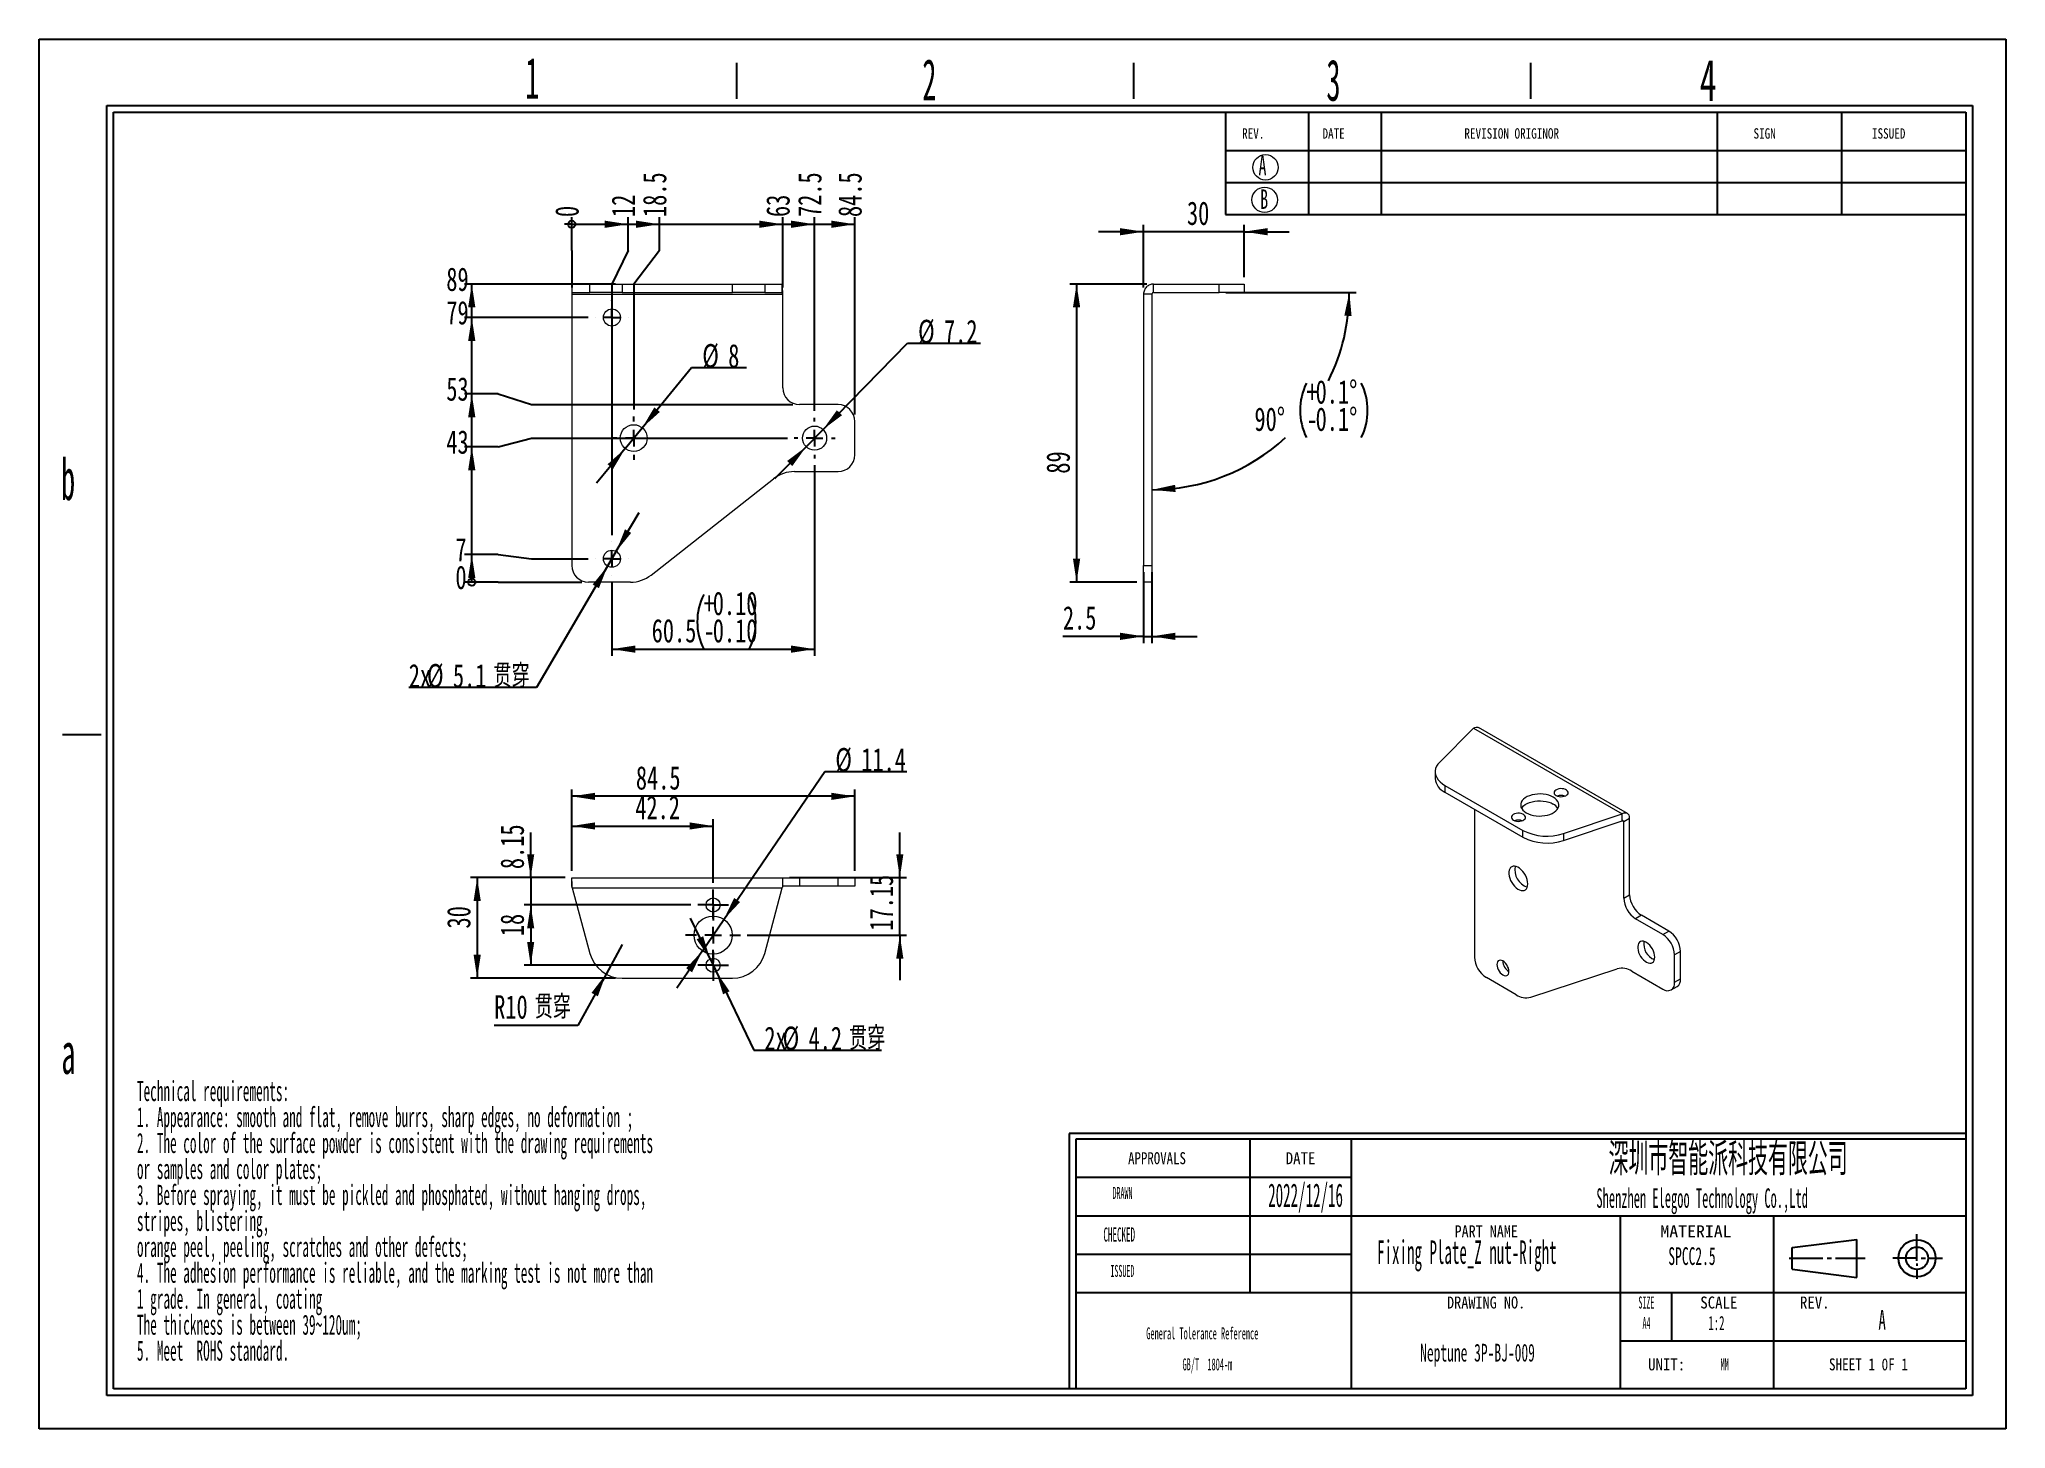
# Model space of a CAD drawing. Header units: millimetres. Extents: x 2 to 295, y 1 to 209.
import ezdxf

# ---------------------------------------------------------------- set-up
doc = ezdxf.new("R2010")
doc.units = ezdxf.units.MM
doc.layers.add('SLD-0', color=179, linetype='Continuous')
doc.styles.add('SLDTEXTSTYLE0', font='TXT', dxfattribs={"width": 0.56})
doc.styles.add('SLDTEXTSTYLE1', font='TXT', dxfattribs={"width": 0.469})
doc.styles.add('SLDTEXTSTYLE10', font='TXT', dxfattribs={"width": 1.089})
doc.styles.add('SLDTEXTSTYLE11', font='TXT', dxfattribs={"width": 0.56, "bigfont": 'bigfont'})
doc.styles.add('SLDTEXTSTYLE12', font='TXT', dxfattribs={"width": 0.805625})
doc.styles.add('SLDTEXTSTYLE13', font='TXT', dxfattribs={"width": 0.7})
doc.styles.add('SLDTEXTSTYLE14', font='TXT', dxfattribs={"width": 0.7, "bigfont": 'bigfont'})
doc.styles.add('SLDTEXTSTYLE2', font='TXT', dxfattribs={"width": 0.484})
doc.styles.add('SLDTEXTSTYLE3', font='TXT', dxfattribs={"width": 0.40535})
doc.styles.add('SLDTEXTSTYLE4', font='TXT', dxfattribs={"width": 0.6})
doc.styles.add('SLDTEXTSTYLE5', font='TXT', dxfattribs={"width": 0.5025})
doc.styles.add('SLDTEXTSTYLE6', font='TXT', dxfattribs={"width": 0.9075})
doc.styles.add('SLDTEXTSTYLE7', font='TXT', dxfattribs={"width": 0.870455})
doc.styles.add('SLDTEXTSTYLE8', font='TXT', dxfattribs={"width": 0.7865})
doc.styles.add('SLDTEXTSTYLE9', font='TXT', dxfattribs={"width": 0.862222})
doc.dimstyles.new('SLDDIMSTYLE0', dxfattribs={"dimtxt": 3.5, "dimasz": 0.358974, "dimexe": 0, "dimexo": 0.0625, "dimgap": 0.875, "dimtad": 0, "dimtih": 1, "dimtoh": 1, "dimdec": 0, "dimlfac": 2, "dimrnd": 1e-09, "dimdsep": 46, "dimtxsty": 'SLDTEXTSTYLE1', "dimblk1": 'ORIGIN', "dimblk2": 'ORIGIN', "dimsah": 1, "dimcen": 0.09, "dimadec": 0, "dimazin": 2, "dimtfac": 1, "dimtdec": 0, "dimtofl": 0, "dimtmove": 0, "dimatfit": 3, "dimldrblk": 'ORIGIN', "dimfxl": 0, "dimfrac": 2, "dimtolj": 1, "dimtzin": 12, "dimarcsym": 0})
doc.dimstyles.new('SLDDIMSTYLE1', dxfattribs={"dimtxt": 3.5, "dimasz": 3.5, "dimexe": 0, "dimexo": 0.0625, "dimgap": 0.875, "dimtad": 0, "dimtih": 1, "dimtoh": 1, "dimlfac": 2, "dimrnd": 1e-09, "dimzin": 12, "dimdsep": 46, "dimtxsty": 'SLDTEXTSTYLE1', "dimsah": 1, "dimcen": 0.09, "dimadec": 0, "dimazin": 3, "dimtfac": 1, "dimtofl": 0, "dimtmove": 0, "dimatfit": 3, "dimfxl": 0, "dimfrac": 2, "dimtolj": 1, "dimtzin": 12, "dimarcsym": 0})
doc.dimstyles.new('SLDDIMSTYLE2', dxfattribs={"dimtxt": 3.5, "dimasz": 3.5, "dimexe": 0, "dimexo": 0.0625, "dimgap": 0.875, "dimtad": 2, "dimlfac": 2, "dimrnd": 1e-09, "dimzin": 12, "dimdsep": 46, "dimtxsty": 'SLDTEXTSTYLE1', "dimsah": 1, "dimcen": 0.09, "dimadec": 0, "dimazin": 3, "dimtol": 1, "dimtp": 0.1, "dimtm": 0.1, "dimtfac": 1, "dimtmove": 0, "dimatfit": 0, "dimfxl": 0, "dimfrac": 2, "dimtolj": 1, "dimtzin": 0, "dimarcsym": 0})
doc.dimstyles.new('SLDDIMSTYLE3', dxfattribs={"dimtxt": 3.5, "dimasz": 3.5, "dimexe": 0, "dimexo": 0.0625, "dimgap": 0.875, "dimtad": 0, "dimtih": 1, "dimtoh": 1, "dimlfac": 2, "dimrnd": 1e-09, "dimzin": 12, "dimdsep": 46, "dimtxsty": 'SLDTEXTSTYLE1', "dimsah": 1, "dimcen": 0, "dimadec": 0, "dimazin": 3, "dimtfac": 1, "dimtmove": 0, "dimatfit": 3, "dimfxl": 0, "dimfrac": 2, "dimtolj": 1, "dimtzin": 12, "dimarcsym": 0})
doc.dimstyles.new('SLDDIMSTYLE4', dxfattribs={"dimtxt": 3.5, "dimasz": 3.5, "dimexe": 0, "dimexo": 0.0625, "dimgap": 0.875, "dimtad": 2, "dimlfac": 2, "dimrnd": 1e-09, "dimzin": 12, "dimdsep": 46, "dimtxsty": 'SLDTEXTSTYLE1', "dimsah": 1, "dimcen": 0.09, "dimadec": 0, "dimazin": 3, "dimtfac": 1, "dimtofl": 0, "dimtmove": 0, "dimatfit": 3, "dimfxl": 0, "dimfrac": 2, "dimtolj": 1, "dimtzin": 12, "dimarcsym": 0})
doc.dimstyles.new('SLDDIMSTYLE5', dxfattribs={"dimtxt": 3.5, "dimasz": 3.5, "dimexe": 0, "dimexo": 0.0625, "dimgap": 0.875, "dimtad": 2, "dimlfac": 2, "dimrnd": 1e-09, "dimzin": 12, "dimdsep": 46, "dimtxsty": 'SLDTEXTSTYLE1', "dimsah": 1, "dimcen": 0.09, "dimadec": 0, "dimazin": 3, "dimtfac": 1, "dimtmove": 0, "dimatfit": 0, "dimfxl": 0, "dimfrac": 2, "dimtolj": 1, "dimtzin": 12, "dimarcsym": 0})
doc.dimstyles.new('SLDDIMSTYLE6', dxfattribs={"dimtxt": 3.5, "dimasz": 3.5, "dimexe": 0, "dimexo": 0.0625, "dimgap": 0.875, "dimtad": 0, "dimtih": 1, "dimtoh": 1, "dimlfac": 2, "dimrnd": 1e-09, "dimzin": 12, "dimdsep": 46, "dimtxsty": 'SLDTEXTSTYLE1', "dimsah": 1, "dimcen": 0, "dimadec": 0, "dimazin": 3, "dimtfac": 1, "dimtofl": 0, "dimtmove": 0, "dimatfit": 3, "dimfxl": 0, "dimfrac": 2, "dimtolj": 1, "dimtzin": 12, "dimarcsym": 0})
doc.dimstyles.new('SLDDIMSTYLE7', dxfattribs={"dimtxt": 3.5, "dimasz": 3.5, "dimexe": 0, "dimexo": 0.0625, "dimgap": 0.875, "dimtad": 0, "dimtih": 1, "dimtoh": 1, "dimdec": 4, "dimlfac": 2, "dimzin": 12, "dimdsep": 46, "dimtxsty": 'SLDTEXTSTYLE1', "dimsah": 1, "dimcen": 0.09, "dimadec": 1, "dimazin": 3, "dimtol": 1, "dimtp": 0.1, "dimtm": 0.1, "dimtfac": 1, "dimtdec": 1, "dimtofl": 0, "dimtmove": 0, "dimatfit": 3, "dimfxl": 0, "dimfrac": 2, "dimtolj": 1, "dimarcsym": 0})

msp = doc.modelspace()

# ---------------------------------------------------------------- texts
at = {"layer": 'SLD-0'}
for s, insert, char_height, attachment_point, style in [('1', (74.110982, 205.971184), 6.172023, 1, 'SLDTEXTSTYLE5'), ('2', (133.388063, 205.727562), 6.172023, 1, 'SLDTEXTSTYLE5'), ('3', (193.70665, 205.665503), 6.172023, 1, 'SLDTEXTSTYLE5'), ('4', (249.440535, 205.65931), 6.172023, 1, 'SLDTEXTSTYLE4'), ('A', (183.577843, 191.286193), 2.903437, 1, 'SLDTEXTSTYLE4'), ('B', (183.831894, 186.271193), 2.903437, 1, 'SLDTEXTSTYLE4'), ('b', (4.834643, 146.091775), 6.172023, 1, 'SLDTEXTSTYLE5'), ('a', (4.879794, 60.423441), 6.172023, 1, 'SLDTEXTSTYLE5'), ('\\M+1905B圳\\M+18E73\\M+19271\\M+1945C\\M+19468\\M+189C8\\M+18B5A\\M+1974C\\M+18CC0\\M+18CF6\\M+18E69', (253.675641, 43.942946), 4.82808041, 2, 'SLDTEXTSTYLE11'), ('2022/12/16', (185.017827, 37.89544), 3.5, 1, 'SLDTEXTSTYLE1'), ('Fixing Plate_Z nut-Right', (201.27822, 29.396801), 3.5, 1, 'SLDTEXTSTYLE1'), ('SPCC2.5', (248.27868, 28.374464), 2.6458333, 2, 'SLDTEXTSTYLE0'), ('A', (276.113906, 18.995353), 2.910417, 1, 'SLDTEXTSTYLE0'), ('Neptune 3P-BJ-009', (216.268427, 13.964295), 2.64583333, 2, 'SLDTEXTSTYLE0')]:
    msp.add_mtext(s, dxfattribs=dict(at, insert=insert, char_height=char_height, attachment_point=attachment_point, style=style))
at = {"layer": 'SLD-0', "color": 179}
for s, insert, char_height, attachment_point, style in [('REV.', (181.128828, 195.400065), 1.5536332, 1, 'SLDTEXTSTYLE8'), ('DATE', (193.126471, 195.400065), 1.5536332, 1, 'SLDTEXTSTYLE8'), ('REVISION ORIGINOR', (214.308158, 195.400065), 1.55363318, 1, 'SLDTEXTSTYLE8'), ('SIGN', (257.466378, 195.400065), 1.5536332, 1, 'SLDTEXTSTYLE8'), ('ISSUED', (275.148131, 195.400065), 1.5536332, 1, 'SLDTEXTSTYLE8'), ('APPROVALS', (168.426559, 42.562703), 1.7926537, 2, 'SLDTEXTSTYLE8'), ('DATE', (189.849589, 42.562703), 1.7926537, 2, 'SLDTEXTSTYLE6'), ('DRAWN', (163.273539, 37.376688), 1.7926537, 2, 'SLDTEXTSTYLE3'), ('Shenzhen Elegoo Technology Co.,Ltd', (249.798303, 37.164683), 2.91041667, 2, 'SLDTEXTSTYLE1'), ('CHECKED', (162.792481, 31.335041), 2.1166667, 2, 'SLDTEXTSTYLE1'), ('PART NAME', (217.570831, 31.645427), 1.7926537, 2, 'SLDTEXTSTYLE9'), ('MATERIAL', (248.880158, 31.645427), 1.7926537, 2, 'SLDTEXTSTYLE10'), ('ISSUED', (163.262055, 25.737423), 1.7926537, 2, 'SLDTEXTSTYLE3'), ('DRAWING NO.', (217.55527, 21.021557), 1.79265367, 2, 'SLDTEXTSTYLE7'), ('SIZE', (241.478886, 21.021557), 1.7926537, 2, 'SLDTEXTSTYLE3'), ('SCALE', (252.288938, 21.021557), 1.7926537, 2, 'SLDTEXTSTYLE6'), ('REV.', (266.610152, 21.021557), 1.7926537, 2, 'SLDTEXTSTYLE6'), ('A4', (241.48981, 17.953131), 1.7926537, 2, 'SLDTEXTSTYLE3'), ('1:2', (251.93001, 18.120616), 2.1166667, 2, 'SLDTEXTSTYLE0'), ('UNIT:', (244.498695, 11.7907), 1.7926537, 2, 'SLDTEXTSTYLE6'), ('MM', (253.160862, 11.7907), 1.7926537, 2, 'SLDTEXTSTYLE2'), ('SHEET 1 0F 1', (274.619967, 11.7907), 1.79265367, 2, 'SLDTEXTSTYLE12')]:
    msp.add_mtext(s, dxfattribs=dict(at, insert=insert, char_height=char_height, attachment_point=attachment_point, style=style))

# ---------------------------------------------------------------- blocks, each defined once
blk = doc.blocks.new('SW_NOTE_0')
at = {"layer": 'SLD-0', "color": 0, "char_height": 3, "attachment_point": 1, "style": 'SLDTEXTSTYLE2'}
for s, insert in [('Technical requirements:', (0, 3.87)), ('1. Appearance: smooth and flat, remove burrs, sharp edges, no deformation ;', (0, -0.01)), ('2. The color of the surface powder is consistent with the drawing requirements', (0, -3.88)), ('or samples and color plates;', (0, -7.76)), ('3. Before spraying, it must be pickled and phosphated, without hanging drops,', (0, -11.63)), ('stripes, blistering,', (0, -15.51)), ('orange peel, peeling, scratches and other defects;', (0, -19.38)), ('4. The adhesion performance is reliable, and the marking test is not more than', (0, -23.26)), ('1 grade. In general, coating', (0, -27.13)), ('The thickness is between 39~120um;', (0, -31.01)), ('5. Meet  ROHS standard.', (0, -34.88))]:
    blk.add_mtext(s, dxfattribs=dict(at, insert=insert))
blk = doc.blocks.new('SW_NOTE_1')
at = {"layer": 'SLD-0', "color": 0, "char_height": 1.7927, "attachment_point": 2, "style": 'SLDTEXTSTYLE2'}
for s, insert in [('General Tolerance Reference', (12.75, 2.31)), ('GB/T  1804-m', (13.51, -2.32))]:
    blk.add_mtext(s, dxfattribs=dict(at, insert=insert))
blk = doc.blocks.new('_ORIGIN')
at = {"color": 0, "linetype": 'ByBlock', "lineweight": -2}
blk.add_line((0, 0), (-1, 0), dxfattribs=at)
blk.add_circle((0, 0), 0.5, dxfattribs=at)
blk = doc.blocks.new('_D')
at = {"layer": 'SLD-0'}
for p, q in [((81.06, 177.15), (81.06, 182.15)), ((81.06, 177.15), (81.06, 172.15)), ((81.06, 172.15), (81.06, 171.65))]:
    blk.add_line(p, q, dxfattribs=at)
at = {"layer": 'SLD-0', "xscale": 1.076923076923077, "yscale": 1.076923076923077}
blk.add_blockref('_ORIGIN', (81.06, 181.07), dxfattribs=at)
at = {"layer": 'SLD-0', "insert": (78.59, 182.15), "char_height": 3.5, "attachment_point": 1, "rotation": 90, "style": 'SLDTEXTSTYLE13'}
blk.add_mtext('0', dxfattribs=at)
blk = doc.blocks.new('_D_1')
at = {"layer": 'SLD-0'}
for p, q in [((89.49, 177.15), (89.49, 182.15)), ((81.06, 181.07), (89.49, 181.07)), ((89.49, 177.15), (87.06, 172.15)), ((87.06, 172.15), (87.06, 134.67))]:
    blk.add_line(p, q, dxfattribs=at)
blk.add_solid([(89.49, 181.07), (85.99, 181.61), (85.99, 180.53)], dxfattribs=at)
at = {"layer": 'SLD-0', "insert": (87.01, 182.15), "char_height": 3.5, "attachment_point": 1, "rotation": 90, "style": 'SLDTEXTSTYLE13'}
blk.add_mtext('12', dxfattribs=at)
blk = doc.blocks.new('_D_2')
at = {"layer": 'SLD-0'}
for p, q in [((94.16, 177.15), (94.16, 182.15)), ((89.49, 181.07), (94.16, 181.07)), ((94.16, 177.15), (90.31, 172.15)), ((90.31, 172.15), (90.31, 153.4))]:
    blk.add_line(p, q, dxfattribs=at)
blk.add_solid([(94.16, 181.07), (90.66, 181.61), (90.66, 180.53)], dxfattribs=at)
at = {"layer": 'SLD-0', "insert": (91.68, 182.15), "char_height": 3.5, "attachment_point": 1, "rotation": 90, "style": 'SLDTEXTSTYLE13'}
blk.add_mtext('18.5', dxfattribs=at)
blk = doc.blocks.new('_D_3')
at = {"layer": 'SLD-0'}
for p, q in [((112.56, 171.65), (112.56, 182.15)), ((94.16, 181.07), (112.56, 181.07))]:
    blk.add_line(p, q, dxfattribs=at)
blk.add_solid([(112.56, 181.07), (109.06, 181.61), (109.06, 180.53)], dxfattribs=at)
at = {"layer": 'SLD-0', "insert": (110.09, 182.15), "char_height": 3.5, "attachment_point": 1, "rotation": 90, "style": 'SLDTEXTSTYLE13'}
blk.add_mtext('63', dxfattribs=at)
blk = doc.blocks.new('_D_4')
at = {"layer": 'SLD-0'}
for p, q in [((117.31, 153.2), (117.31, 182.15)), ((112.56, 181.07), (117.31, 181.07))]:
    blk.add_line(p, q, dxfattribs=at)
blk.add_solid([(117.31, 181.07), (113.81, 181.61), (113.81, 180.53)], dxfattribs=at)
at = {"layer": 'SLD-0', "insert": (114.84, 182.15), "char_height": 3.5, "attachment_point": 1, "rotation": 90, "style": 'SLDTEXTSTYLE13'}
blk.add_mtext('72.5', dxfattribs=at)
blk = doc.blocks.new('_D_5')
at = {"layer": 'SLD-0'}
for p, q in [((123.31, 152.65), (123.31, 182.15)), ((117.31, 181.07), (123.31, 181.07))]:
    blk.add_line(p, q, dxfattribs=at)
blk.add_solid([(123.31, 181.07), (119.81, 181.61), (119.81, 180.53)], dxfattribs=at)
at = {"layer": 'SLD-0', "insert": (120.84, 182.15), "char_height": 3.5, "attachment_point": 1, "rotation": 90, "style": 'SLDTEXTSTYLE13'}
blk.add_mtext('84.5', dxfattribs=at)
blk = doc.blocks.new('_D_6')
at = {"layer": 'SLD-0'}
for p, q in [((70.06, 127.65), (65.06, 127.65)), ((70.06, 127.65), (75.06, 127.65)), ((75.06, 127.65), (82.56, 127.65))]:
    blk.add_line(p, q, dxfattribs=at)
at = {"layer": 'SLD-0', "xscale": 1.076923076923077, "yscale": 1.076923076923077}
blk.add_blockref('_ORIGIN', (66.14, 127.65), dxfattribs=at)
at = {"layer": 'SLD-0', "insert": (63.7, 130.12), "char_height": 3.5, "attachment_point": 1, "style": 'SLDTEXTSTYLE13'}
blk.add_mtext('0', dxfattribs=at)
blk = doc.blocks.new('_D_7')
at = {"layer": 'SLD-0'}
for p, q in [((70.06, 131.76), (65.06, 131.76)), ((66.14, 127.65), (66.14, 131.76)), ((70.06, 131.76), (75.06, 131.15)), ((75.06, 131.15), (83.54, 131.15))]:
    blk.add_line(p, q, dxfattribs=at)
blk.add_solid([(66.14, 131.76), (65.6, 128.26), (66.68, 128.26)], dxfattribs=at)
at = {"layer": 'SLD-0', "insert": (63.7, 134.24), "char_height": 3.5, "attachment_point": 1, "style": 'SLDTEXTSTYLE13'}
blk.add_mtext('7', dxfattribs=at)
blk = doc.blocks.new('_D_8')
at = {"layer": 'SLD-0'}
for p, q in [((70.06, 147.85), (65.06, 147.85)), ((66.14, 131.76), (66.14, 147.85)), ((70.06, 147.85), (75.06, 149.15)), ((75.06, 149.15), (113.26, 149.15))]:
    blk.add_line(p, q, dxfattribs=at)
blk.add_solid([(66.14, 147.85), (65.6, 144.35), (66.68, 144.35)], dxfattribs=at)
at = {"layer": 'SLD-0', "insert": (62.34, 150.32), "char_height": 3.5, "attachment_point": 1, "style": 'SLDTEXTSTYLE13'}
blk.add_mtext('43', dxfattribs=at)
blk = doc.blocks.new('_D_9')
at = {"layer": 'SLD-0'}
for p, q in [((70.06, 155.76), (65.06, 155.76)), ((66.14, 147.85), (66.14, 155.76)), ((70.06, 155.76), (75.06, 154.15)), ((75.06, 154.15), (114.06, 154.15))]:
    blk.add_line(p, q, dxfattribs=at)
blk.add_solid([(66.14, 155.76), (65.6, 152.26), (66.68, 152.26)], dxfattribs=at)
at = {"layer": 'SLD-0', "insert": (62.34, 158.24), "char_height": 3.5, "attachment_point": 1, "style": 'SLDTEXTSTYLE13'}
blk.add_mtext('53', dxfattribs=at)
blk = doc.blocks.new('_D_10')
at = {"layer": 'SLD-0'}
for p, q in [((83.54, 167.15), (65.06, 167.15)), ((66.14, 155.76), (66.14, 167.15))]:
    blk.add_line(p, q, dxfattribs=at)
blk.add_solid([(66.14, 167.15), (65.6, 163.65), (66.68, 163.65)], dxfattribs=at)
at = {"layer": 'SLD-0', "insert": (62.34, 169.62), "char_height": 3.5, "attachment_point": 1, "style": 'SLDTEXTSTYLE13'}
blk.add_mtext('79', dxfattribs=at)
blk = doc.blocks.new('_D_11')
at = {"layer": 'SLD-0'}
for p, q in [((87.59, 172.15), (65.06, 172.15)), ((66.14, 167.15), (66.14, 172.15))]:
    blk.add_line(p, q, dxfattribs=at)
blk.add_solid([(66.14, 172.15), (65.6, 168.65), (66.68, 168.65)], dxfattribs=at)
at = {"layer": 'SLD-0', "insert": (62.34, 174.62), "char_height": 3.5, "attachment_point": 1, "style": 'SLDTEXTSTYLE13'}
blk.add_mtext('89', dxfattribs=at)
blk = doc.blocks.new('_D_12')
at = {"layer": 'SLD-0'}
for p, q in [((117.31, 145.1), (117.31, 116.65)), ((87.06, 127.62), (87.06, 116.65)), ((87.06, 117.65), (117.31, 117.65))]:
    blk.add_line(p, q, dxfattribs=at)
for centre, start, end in [((108.91, 121.72), 153.4349, 206.5651), ((99.42, 121.72), 333.4349, 26.5651)]:
    blk.add_arc(centre, 9.11, start, end, dxfattribs=at)
for points in [[(87.06, 117.65), (90.56, 117.11), (90.56, 118.19)], [(117.31, 117.65), (113.81, 118.19), (113.81, 117.11)]]:
    blk.add_solid(points, dxfattribs=at)
at = {"layer": 'SLD-0', "char_height": 3.5, "attachment_point": 1, "style": 'SLDTEXTSTYLE13'}
for s, insert in [('+', (100.76, 126.23)), ('0.10', (102.12, 126.23)), ('60.5', (93, 122.16)), ('0.10', (102.12, 122.16)), ('-', (100.76, 122.16))]:
    blk.add_mtext(s, dxfattribs=dict(at, insert=insert))
blk = doc.blocks.new('_D_13')
at = {"layer": 'SLD-0'}
for p, q in [((87.71, 132.25), (91.11, 138.06)), ((87.71, 132.25), (86.42, 130.05)), ((86.42, 130.05), (75.81, 111.92)), ((75.81, 111.92), (56.74, 111.92))]:
    blk.add_line(p, q, dxfattribs=at)
for points in [[(87.71, 132.25), (89.94, 135), (89.01, 135.54)], [(86.42, 130.05), (84.19, 127.3), (85.12, 126.75)]]:
    blk.add_solid(points, dxfattribs=at)
at = {"layer": 'SLD-0', "char_height": 3.5, "attachment_point": 1}
for s, insert, style in [('2x', (56.74, 115.43), 'SLDTEXTSTYLE13'), ('%%c', (59.46, 115.43), 'SLDTEXTSTYLE13'), ('5.1', (63.33, 115.43), 'SLDTEXTSTYLE13'), ('贯\\M+190FA', (69.38, 115.43), 'SLDTEXTSTYLE14')]:
    blk.add_mtext(s, dxfattribs=dict(at, insert=insert, style=style))
blk = doc.blocks.new('_D_14')
at = {"layer": 'SLD-0'}
for p, q in [((91.58, 150.69), (98.96, 159.68)), ((98.96, 159.68), (107.14, 159.68)), ((89.05, 147.6), (91.58, 150.69)), ((89.05, 147.6), (84.77, 142.4))]:
    blk.add_line(p, q, dxfattribs=at)
for points in [[(91.58, 150.69), (94.22, 153.06), (93.39, 153.74)], [(89.05, 147.6), (86.41, 145.24), (87.24, 144.55)]]:
    blk.add_solid(points, dxfattribs=at)
at = {"layer": 'SLD-0', "char_height": 3.5, "attachment_point": 1, "style": 'SLDTEXTSTYLE13'}
for s, insert in [('%%c', (100.55, 163.19)), ('8', (104.42, 163.19))]:
    blk.add_mtext(s, dxfattribs=dict(at, insert=insert))
blk = doc.blocks.new('_D_15')
at = {"layer": 'SLD-0'}
for p, q in [((118.57, 150.43), (131.18, 163.3)), ((131.18, 163.3), (142.08, 163.3)), ((116.06, 147.86), (118.57, 150.43)), ((116.06, 147.86), (111.35, 143.05))]:
    blk.add_line(p, q, dxfattribs=at)
for points in [[(118.57, 150.43), (121.41, 152.56), (120.64, 153.31)], [(116.06, 147.86), (113.22, 145.74), (113.99, 144.98)]]:
    blk.add_solid(points, dxfattribs=at)
at = {"layer": 'SLD-0', "char_height": 3.5, "attachment_point": 1, "style": 'SLDTEXTSTYLE13'}
for s, insert in [('%%c', (132.76, 166.81)), ('7.2', (136.63, 166.81))]:
    blk.add_mtext(s, dxfattribs=dict(at, insert=insert))
blk = doc.blocks.new('SW_CENTERMARKSYMBOL_0')
at = {"layer": 'SLD-0', "color": 0}
for p, q in [((-2.5, 0), (-2.525, 0)), ((0, 0), (-1.25, 0)), ((0, 2.5), (0, 2.525)), ((0, 0), (0, 1.25)), ((0, 0), (0, -1.25)), ((0, 0), (1.25, 0)), ((2.5, 0), (2.525, 0)), ((0, -2.5), (0, -2.525))]:
    blk.add_line(p, q, dxfattribs=at)
blk = doc.blocks.new('SW_CENTERMARKSYMBOL_1')
at = {"layer": 'SLD-0', "color": 0}
for p, q in [((-2.5, 0), (-2.525, 0)), ((0, 0), (-1.25, 0)), ((0, 2.5), (0, 2.525)), ((0, 0), (0, 1.25)), ((0, 0), (0, -1.25)), ((0, 0), (1.25, 0)), ((2.5, 0), (2.525, 0)), ((0, -2.5), (0, -2.525))]:
    blk.add_line(p, q, dxfattribs=at)
blk = doc.blocks.new('SW_CENTERMARKSYMBOL_2')
at = {"layer": 'SLD-0', "color": 0}
for p, q in [((0, 2.5), (0, 3.05)), ((-2.5, 0), (-3.05, 0)), ((0, 0), (-1.25, 0)), ((0, 0), (0, 1.25)), ((0, 0), (0, -1.25)), ((0, 0), (1.25, 0)), ((2.5, 0), (3.05, 0)), ((0, -2.5), (0, -3.05))]:
    blk.add_line(p, q, dxfattribs=at)
blk = doc.blocks.new('SW_CENTERMARKSYMBOL_3')
at = {"layer": 'SLD-0', "color": 0}
for p, q in [((0, 2.5), (0, 3.25)), ((-2.5, 0), (-3.25, 0)), ((0, 0), (-1.25, 0)), ((0, 0), (0, 1.25)), ((0, 0), (0, -1.25)), ((0, 0), (1.25, 0)), ((2.5, 0), (3.25, 0)), ((0, -2.5), (0, -3.25))]:
    blk.add_line(p, q, dxfattribs=at)
blk = doc.blocks.new('_D_16')
at = {"layer": 'SLD-0'}
for p, q in [((80.06, 83.54), (65.95, 83.54)), ((66.95, 83.54), (66.95, 68.54)), ((87.59, 68.54), (65.95, 68.54))]:
    blk.add_line(p, q, dxfattribs=at)
for points in [[(66.95, 83.54), (66.41, 80.04), (67.49, 80.04)], [(66.95, 68.54), (67.49, 72.04), (66.41, 72.04)]]:
    blk.add_solid(points, dxfattribs=at)
at = {"layer": 'SLD-0', "insert": (62.44, 75.95), "char_height": 3.5, "attachment_point": 1, "rotation": 90, "style": 'SLDTEXTSTYLE13'}
blk.add_mtext('30', dxfattribs=at)
blk = doc.blocks.new('_D_17')
at = {"layer": 'SLD-0'}
for p, q in [((81.06, 84.54), (81.06, 96.68)), ((123.31, 95.68), (81.06, 95.68)), ((123.31, 84.54), (123.31, 96.68))]:
    blk.add_line(p, q, dxfattribs=at)
for points in [[(81.06, 95.68), (84.56, 95.14), (84.56, 96.21)], [(123.31, 95.68), (119.81, 96.21), (119.81, 95.14)]]:
    blk.add_solid(points, dxfattribs=at)
at = {"layer": 'SLD-0', "insert": (90.64, 100.19), "char_height": 3.5, "attachment_point": 1, "style": 'SLDTEXTSTYLE13'}
blk.add_mtext('84.5', dxfattribs=at)
blk = doc.blocks.new('_D_18')
at = {"layer": 'SLD-0'}
for p, q in [((81.06, 84.54), (81.06, 92.25)), ((81.06, 91.25), (102.16, 91.25)), ((102.16, 82.76), (102.16, 92.25))]:
    blk.add_line(p, q, dxfattribs=at)
for points in [[(81.06, 91.25), (84.56, 90.72), (84.56, 91.79)], [(102.16, 91.25), (98.66, 91.79), (98.66, 90.72)]]:
    blk.add_solid(points, dxfattribs=at)
at = {"layer": 'SLD-0', "insert": (90.55, 95.77), "char_height": 3.5, "attachment_point": 1, "style": 'SLDTEXTSTYLE13'}
blk.add_mtext('42.2', dxfattribs=at)
blk = doc.blocks.new('_D_19')
at = {"layer": 'SLD-0'}
for p, q in [((98.86, 79.46), (73.94, 79.46)), ((74.94, 79.46), (74.94, 70.46)), ((98.86, 70.46), (73.94, 70.46))]:
    blk.add_line(p, q, dxfattribs=at)
for points in [[(74.94, 79.46), (74.4, 75.96), (75.47, 75.96)], [(74.94, 70.46), (75.47, 73.96), (74.4, 73.96)]]:
    blk.add_solid(points, dxfattribs=at)
at = {"layer": 'SLD-0', "insert": (70.42, 74.81), "char_height": 3.5, "attachment_point": 1, "rotation": 90, "style": 'SLDTEXTSTYLE13'}
blk.add_mtext('18', dxfattribs=at)
blk = doc.blocks.new('_D_20')
at = {"layer": 'SLD-0'}
for p, q in [((130.04, 83.54), (130.04, 90.27)), ((113.56, 83.54), (131.04, 83.54)), ((130.04, 74.96), (130.04, 83.54)), ((107.26, 74.96), (131.04, 74.96)), ((130.04, 74.96), (130.04, 68.23))]:
    blk.add_line(p, q, dxfattribs=at)
for points in [[(130.04, 83.54), (130.57, 87.04), (129.5, 87.04)], [(130.04, 74.96), (129.5, 71.46), (130.57, 71.46)]]:
    blk.add_solid(points, dxfattribs=at)
at = {"layer": 'SLD-0', "insert": (125.52, 75.63), "char_height": 3.5, "attachment_point": 1, "rotation": 90, "style": 'SLDTEXTSTYLE13'}
blk.add_mtext('17.15', dxfattribs=at)
blk = doc.blocks.new('_D_21')
at = {"layer": 'SLD-0'}
for p, q in [((74.94, 83.54), (74.94, 90.27)), ((80.06, 83.54), (73.94, 83.54)), ((74.94, 83.54), (74.94, 79.46)), ((98.86, 79.46), (73.94, 79.46)), ((74.94, 79.46), (74.94, 72.73))]:
    blk.add_line(p, q, dxfattribs=at)
for points in [[(74.94, 83.54), (75.47, 87.04), (74.4, 87.04)], [(74.94, 79.46), (74.4, 75.96), (75.47, 75.96)]]:
    blk.add_solid(points, dxfattribs=at)
at = {"layer": 'SLD-0', "insert": (70.42, 84.82), "char_height": 3.5, "attachment_point": 1, "rotation": 90, "style": 'SLDTEXTSTYLE13'}
blk.add_mtext('8.15', dxfattribs=at)
blk = doc.blocks.new('_D_22')
at = {"layer": 'SLD-0'}
for p, q in [((101.71, 71.41), (98.8, 77.48)), ((101.71, 71.41), (102.62, 69.52)), ((102.62, 69.52), (108.23, 57.8)), ((108.23, 57.8), (127.3, 57.8))]:
    blk.add_line(p, q, dxfattribs=at)
for points in [[(101.71, 71.41), (100.68, 74.8), (99.71, 74.33)], [(102.62, 69.52), (103.65, 66.13), (104.62, 66.59)]]:
    blk.add_solid(points, dxfattribs=at)
at = {"layer": 'SLD-0', "char_height": 3.5, "attachment_point": 1}
for s, insert, style in [('贯\\M+190FA', (122.46, 61.31), 'SLDTEXTSTYLE14'), ('2x', (109.82, 61.31), 'SLDTEXTSTYLE13'), ('%%c', (112.54, 61.31), 'SLDTEXTSTYLE13'), ('4.2', (116.41, 61.31), 'SLDTEXTSTYLE13')]:
    blk.add_mtext(s, dxfattribs=dict(at, insert=insert, style=style))
blk = doc.blocks.new('_D_23')
at = {"layer": 'SLD-0'}
for p, q in [((103.77, 77.32), (118.83, 99.38)), ((118.83, 99.38), (131.09, 99.38)), ((100.56, 72.61), (103.77, 77.32)), ((100.56, 72.61), (96.76, 67.05))]:
    blk.add_line(p, q, dxfattribs=at)
for points in [[(103.77, 77.32), (106.19, 79.9), (105.3, 80.51)], [(100.56, 72.61), (98.14, 70.02), (99.03, 69.41)]]:
    blk.add_solid(points, dxfattribs=at)
at = {"layer": 'SLD-0', "char_height": 3.5, "attachment_point": 1, "style": 'SLDTEXTSTYLE13'}
for s, insert in [('%%c', (120.41, 102.89)), ('11.4', (124.28, 102.89))]:
    blk.add_mtext(s, dxfattribs=dict(at, insert=insert))
blk = doc.blocks.new('_D_24')
at = {"layer": 'SLD-0'}
for p, q in [((88.59, 73.54), (86.18, 69.16)), ((86.18, 69.16), (81.97, 61.49)), ((81.97, 61.49), (69.49, 61.49))]:
    blk.add_line(p, q, dxfattribs=at)
blk.add_solid([(86.18, 69.16), (84.02, 66.35), (84.96, 65.83)], dxfattribs=at)
at = {"layer": 'SLD-0', "char_height": 3.5, "attachment_point": 1}
for s, insert, style in [('R10', (69.49, 66), 'SLDTEXTSTYLE13'), ('贯\\M+190FA', (75.54, 66), 'SLDTEXTSTYLE14')]:
    blk.add_mtext(s, dxfattribs=dict(at, insert=insert, style=style))
blk = doc.blocks.new('SW_CENTERMARKSYMBOL_4')
at = {"layer": 'SLD-0', "color": 0}
for p, q in [((0, 2.5), (0, 4.1)), ((-2.5, 0), (-4.1, 0)), ((0, 0), (-1.25, 0)), ((0, 0), (0, 1.25)), ((0, 0), (0, -1.25)), ((0, 0), (1.25, 0)), ((2.5, 0), (4.1, 0)), ((0, -2.5), (0, -4.1))]:
    blk.add_line(p, q, dxfattribs=at)
blk = doc.blocks.new('SW_CENTERMARKSYMBOL_5')
at = {"layer": 'SLD-0', "color": 0}
for p, q in [((-1.25, 0), (-2.3, 0)), ((0, 0), (-1.25, 0)), ((0, 1.25), (0, 2.3)), ((0, 0), (0, 1.25)), ((0, 0), (0, -1.25)), ((0, 0), (1.25, 0)), ((1.25, 0), (2.3, 0)), ((0, -1.25), (0, -2.3))]:
    blk.add_line(p, q, dxfattribs=at)
blk = doc.blocks.new('SW_CENTERMARKSYMBOL_6')
at = {"layer": 'SLD-0', "color": 0}
for p, q in [((-1.25, 0), (-2.3, 0)), ((0, 0), (-1.25, 0)), ((0, 1.25), (0, 2.3)), ((0, 0), (0, 1.25)), ((0, 0), (0, -1.25)), ((0, 0), (1.25, 0)), ((1.25, 0), (2.3, 0)), ((0, -1.25), (0, -2.3))]:
    blk.add_line(p, q, dxfattribs=at)
blk = doc.blocks.new('_D_25')
at = {"layer": 'SLD-0'}
for p, q in [((166.42, 179.96), (159.69, 179.96)), ((166.42, 171.65), (166.42, 180.96)), ((181.42, 179.96), (166.42, 179.96)), ((181.42, 173.15), (181.42, 180.96)), ((181.42, 179.96), (188.15, 179.96))]:
    blk.add_line(p, q, dxfattribs=at)
for points in [[(166.42, 179.96), (162.92, 180.49), (162.92, 179.42)], [(181.42, 179.96), (184.92, 179.42), (184.92, 180.49)]]:
    blk.add_solid(points, dxfattribs=at)
at = {"layer": 'SLD-0', "insert": (172.9, 184.47), "char_height": 3.5, "attachment_point": 1, "style": 'SLDTEXTSTYLE13'}
blk.add_mtext('30', dxfattribs=at)
blk = doc.blocks.new('_D_26')
at = {"layer": 'SLD-0'}
for p, q in [((166.92, 172.15), (155.42, 172.15)), ((156.42, 172.15), (156.42, 127.65)), ((165.42, 127.65), (155.42, 127.65))]:
    blk.add_line(p, q, dxfattribs=at)
for points in [[(156.42, 172.15), (155.88, 168.65), (156.96, 168.65)], [(156.42, 127.65), (156.96, 131.15), (155.88, 131.15)]]:
    blk.add_solid(points, dxfattribs=at)
at = {"layer": 'SLD-0', "insert": (151.91, 143.84), "char_height": 3.5, "attachment_point": 1, "rotation": 90, "style": 'SLDTEXTSTYLE13'}
blk.add_mtext('89', dxfattribs=at)
blk = doc.blocks.new('_D_27')
at = {"layer": 'SLD-0'}
for p, q in [((166.42, 129.15), (166.42, 118.56)), ((167.67, 129.15), (167.67, 118.56)), ((166.42, 119.56), (154.38, 119.56)), ((166.42, 119.56), (167.67, 119.56)), ((167.67, 119.56), (174.4, 119.56))]:
    blk.add_line(p, q, dxfattribs=at)
for points in [[(166.42, 119.56), (162.92, 120.1), (162.92, 119.02)], [(167.67, 119.56), (171.17, 119.02), (171.17, 120.1)]]:
    blk.add_solid(points, dxfattribs=at)
at = {"layer": 'SLD-0', "insert": (154.38, 124.07), "char_height": 3.5, "attachment_point": 1, "style": 'SLDTEXTSTYLE13'}
blk.add_mtext('2.5', dxfattribs=at)
blk = doc.blocks.new('_D_28')
at = {"layer": 'SLD-0'}
blk.add_line((178.72, 170.9), (198.14, 170.9), dxfattribs=at)
for centre, radius, start, end in [((167.67, 170.9), 29.46, 333.3984, 0), ((198.89, 153.29), 9.11, 153.4349, 206.5651), ((190.76, 153.29), 9.11, 333.4349, 26.5651), ((167.67, 170.9), 29.46, 270, 312.621)]:
    blk.add_arc(centre, radius, start, end, dxfattribs=at)
for points in [[(197.14, 170.9), (196.39, 167.44), (197.47, 167.37)], [(167.67, 141.43), (171.2, 141.1), (171.13, 142.18)]]:
    blk.add_solid(points, dxfattribs=at)
at = {"layer": 'SLD-0', "char_height": 3.5, "attachment_point": 1, "style": 'SLDTEXTSTYLE13'}
for s, insert in [('+', (190.74, 157.8)), ('0.1°', (192.1, 157.8)), ('90°', (182.97, 153.73)), ('0.1°', (192.1, 153.73)), ('-', (190.74, 153.73))]:
    blk.add_mtext(s, dxfattribs=dict(at, insert=insert))

# ---------------------------------------------------------------- dimensions: what is measured, and where the dimension line sits
at = {"layer": 'SLD-0'}
for feature_location, offset, dtype, origin, dimstyle, picture, middle in [((90.314664, 152.397494), (3.843041, 29.75), 1, (81.064664, 170.647494), 'SLDDIMSTYLE1', '_D_2', (94.157705, 184.869716)), ((117.314664, 152.197494), (0, 29.95), 1, (81.064664, 170.647494), 'SLDDIMSTYLE1', '_D_4', (117.314664, 184.869716)), ((123.314664, 151.647494), (0, 30.5), 1, (81.064664, 170.647494), 'SLDDIMSTYLE1', '_D_5', (123.314664, 184.869716)), ((87.064664, 133.672494), (2.423484, 48.475), 1, (81.064664, 170.647494), 'SLDDIMSTYLE1', '_D_1', (89.488147, 183.508605)), ((112.564664, 170.647494), (0, 11.5), 1, (81.064664, 170.647494), 'SLDDIMSTYLE1', '_D_3', (112.564664, 183.508605)), ((81.0646639196, 170.6474936324), (0, 11.5), 1, (81.0646639196, 170.6474936324), 'SLDDIMSTYLE0', '_D', (81.0646639196, 182.8280491637)), ((88.5856, 172.147494), (-23.520936, 0), 0, (83.564664, 127.647494), 'SLDDIMSTYLE1', '_D_11', (63.703553, 172.147494)), ((84.539664, 167.147494), (-19.475, 0), 0, (83.564664, 127.647494), 'SLDDIMSTYLE1', '_D_10', (63.703553, 167.147494)), ((115.064664, 154.147494), (-50, 1.614347), 0, (83.564664, 127.647494), 'SLDDIMSTYLE1', '_D_9', (63.703553, 155.761841)), ((114.264664, 149.147494), (-49.2, -1.301293), 0, (83.564664, 127.647494), 'SLDDIMSTYLE1', '_D_8', (63.703553, 147.846201)), ((84.539664, 131.147494), (-19.475, 0.614347), 0, (83.564664, 127.647494), 'SLDDIMSTYLE1', '_D_7', (64.384108, 131.761841)), ((83.5646639196, 127.6474936324), (-18.5, 0), 0, (83.5646639196, 127.6474936324), 'SLDDIMSTYLE0', '_D_6', (64.3841083883, 127.6474936324))]:
    dim = msp.add_ordinate_dim(feature_location=feature_location, offset=offset, dtype=dtype, origin=origin, dimstyle=dimstyle, dxfattribs=at)
    dim.commit()
    dim.dimension.update_dxf_attribs({"geometry": picture, "text_midpoint": middle})
for base, p1, p2, dimstyle, picture, middle in [((166.421748, 179.955232), (181.421748, 172.147494), (166.421748, 170.647494), 'SLDDIMSTYLE5', '_D_25', (174.262268, 179.955232)), ((117.314664, 117.647494), (87.064664, 128.622494), (117.314664, 146.097494), 'SLDDIMSTYLE2', '_D_12', (100.763785, 117.647494)), ((167.671748, 119.562224), (166.421748, 130.147494), (167.671748, 130.147494), 'SLDDIMSTYLE5', '_D_27', (156.421748, 119.562224)), ((81.064664, 95.675792), (123.314664, 83.537015), (81.064664, 83.537015), 'SLDDIMSTYLE4', '_D_17', (93.363114, 95.675792)), ((102.164664, 91.253748), (81.064664, 83.537015), (102.164664, 81.762015), 'SLDDIMSTYLE4', '_D_18', (93.276302, 91.253748))]:
    dim = msp.add_linear_dim(base=base, p1=p1, p2=p2, dimstyle=dimstyle, dxfattribs=at)
    dim.commit()
    dim.dimension.update_dxf_attribs({"geometry": picture, "text_midpoint": middle, "dimtype": 160})
for base, p1, p2, dimstyle, picture, middle in [((156.421748, 127.647494), (167.921748, 172.147494), (166.421748, 127.647494), 'SLDDIMSTYLE4', '_D_26', (156.421748, 145.204817)), ((74.935724, 79.462015), (81.064664, 83.537015), (99.864664, 79.462015), 'SLDDIMSTYLE5', '_D_21', (74.935724, 87.543944)), ((130.035446, 83.537015), (106.264664, 74.962015), (112.564664, 83.537015), 'SLDDIMSTYLE5', '_D_20', (130.035446, 79.029638)), ((66.949164, 68.537015), (81.064664, 83.537015), (88.5856, 68.537015), 'SLDDIMSTYLE4', '_D_16', (66.949164, 77.315387)), ((74.935724, 70.462015), (99.864664, 79.462015), (99.864664, 70.462015), 'SLDDIMSTYLE4', '_D_19', (74.935724, 76.171264))]:
    dim = msp.add_linear_dim(base=base, p1=p1, p2=p2, angle=90, dimstyle=dimstyle, dxfattribs=at)
    dim.commit()
    dim.dimension.update_dxf_attribs({"geometry": picture, "text_midpoint": middle, "dimtype": 160})
dim = msp.add_angular_dim_2l(base=(189.779544, 153.29015), line1=((177.715843, 170.897494), (167.921748, 170.897494)), line2=((167.671748, 170.647494), (167.671748, 130.147494)), dimstyle='SLDDIMSTYLE7', dxfattribs=at)
dim.commit()
dim.dimension.update_dxf_attribs({"geometry": '_D_28', "text_midpoint": (191.421748, 153.460289), "dimtype": 162})
for p1, p2, text, picture, middle in [((118.574265, 150.433342), (116.055063, 147.861645), '<> ', '_D_15', (137.421275, 164.832588)), ((91.583741, 150.693276), (89.045587, 147.601711), '<> ', '_D_14', (103.845873, 161.214941)), ((86.420486, 130.047194), (87.708842, 132.247793), '2x<> 贯穿', '_D_13', (65.478313, 113.451829)), ((103.771062, 77.316158), (100.558266, 72.607873), '<> ', '_D_23', (125.750968, 100.912764)), ((102.618393, 69.51511), (101.710934, 71.408921), '2x<> 贯穿', '_D_22', (118.559041, 59.336226))]:
    dim = msp.add_diameter_dim_2p(p1=p1, p2=p2, text=text, dimstyle='SLDDIMSTYLE3', dxfattribs=at)
    dim.commit()
    dim.dimension.update_dxf_attribs({"geometry": picture, "text_midpoint": middle, "dimtype": 163})
dim = msp.add_radius_dim(center=(88.5856, 73.537015), mpoint=(86.17746, 69.155137), text='<> 贯穿', dimstyle='SLDDIMSTYLE6', dxfattribs=at)
dim.commit()
dim.dimension.update_dxf_attribs({"geometry": '_D_24', "text_midpoint": (74.935724, 63.529269), "dimtype": 164})

# ---------------------------------------------------------------- linework, layer by layer
at = {"color": 7, "linetype": 'Continuous', "lineweight": 15}
for p, q in [((81.064664, 170.647494), (112.564664, 170.647494)), ((81.064664, 170.647494), (81.064664, 130.147494)), ((81.131651, 170.897494), (81.131651, 172.147494)), ((81.131651, 172.147494), (83.755971, 172.147494)), ((81.131651, 170.897494), (83.755971, 170.897494)), ((83.755971, 170.897494), (83.755971, 172.147494)), ((83.755971, 172.147494), (88.5856, 172.147494)), ((88.5856, 170.897494), (83.755971, 170.897494)), ((88.5856, 172.147494), (88.5856, 170.897494)), ((88.5856, 172.147494), (105.043728, 172.147494)), ((88.5856, 170.897494), (105.043728, 170.897494)), ((105.043728, 170.897494), (105.043728, 172.147494)), ((105.043728, 172.147494), (109.873357, 172.147494)), ((109.873357, 170.897494), (105.043728, 170.897494)), ((109.873357, 172.147494), (109.873357, 170.897494)), ((109.873357, 172.147494), (112.497677, 172.147494)), ((109.873357, 170.897494), (112.497677, 170.897494)), ((112.497677, 170.897494), (112.497677, 172.147494)), ((112.564664, 156.647494), (112.564664, 170.647494)), ((167.671748, 170.647494), (166.421748, 170.647494)), ((166.421748, 170.647494), (166.421748, 130.147494)), ((167.671748, 170.647494), (167.671748, 130.147494)), ((167.921748, 170.897494), (167.921748, 172.147494)), ((167.921748, 172.147494), (177.715843, 172.147494)), ((167.921748, 170.897494), (177.715843, 170.897494)), ((177.715843, 170.897494), (177.715843, 172.147494)), ((177.715843, 172.147494), (181.421748, 172.147494)), ((181.421748, 170.897494), (177.715843, 170.897494)), ((181.421748, 172.147494), (181.421748, 170.897494)), ((120.814664, 154.147494), (115.064664, 154.147494)), ((123.314664, 146.647494), (123.314664, 151.647494)), ((114.293979, 144.147494), (120.814664, 144.147494)), ((92.924456, 128.715902), (111.204872, 143.079085)), ((166.421748, 130.147494), (167.671748, 130.147494)), ((166.421748, 127.647494), (166.421748, 130.147494)), ((167.671748, 130.147494), (167.671748, 127.647494)), ((89.835349, 127.647494), (83.564664, 127.647494)), ((167.671748, 127.647494), (166.421748, 127.647494)), ((215.689753, 105.859105), (210.619956, 100.789858)), ((215.689753, 105.859105), (237.868882, 93.055366)), ((238.642502, 93.115957), (216.416011, 105.947038)), ((209.950083, 99.346638), (209.950083, 98.325962)), ((211.414549, 97.305618), (223.052203, 90.587344)), ((211.414549, 97.305618), (211.414549, 96.284942)), ((211.414549, 96.284942), (223.052203, 89.566668)), ((215.819162, 93.742213), (215.819162, 71.693786)), ((229.087737, 90.128635), (237.868882, 93.055366)), ((229.087737, 89.107959), (237.868882, 92.03469)), ((237.868846, 92.034678), (238.093026, 91.905261)), ((237.868882, 92.03469), (237.868882, 93.055366)), ((238.093026, 91.905261), (238.976909, 92.415517)), ((238.093026, 80.47369), (238.093026, 91.905261)), ((238.976909, 80.983945), (238.976909, 92.415517)), ((223.052203, 89.566668), (223.052203, 90.587344)), ((229.087737, 90.128635), (229.087737, 89.107959)), ((81.064664, 82.287015), (81.064664, 83.537015)), ((81.064664, 83.537015), (112.564664, 83.537015)), ((112.564664, 82.287015), (112.564664, 83.537015)), ((112.564664, 83.537015), (115.064664, 83.537015)), ((115.064664, 82.287015), (112.564664, 82.287015)), ((115.064664, 83.537015), (115.064664, 82.287015)), ((120.814664, 83.537015), (115.064664, 83.537015)), ((120.814664, 82.287015), (115.064664, 82.287015)), ((120.814664, 82.287015), (120.814664, 83.537015)), ((120.814664, 83.537015), (123.314664, 83.537015)), ((123.314664, 82.287015), (120.814664, 82.287015)), ((123.314664, 83.537015), (123.314664, 82.287015)), ((81.131651, 82.037015), (83.755971, 72.24292)), ((81.131651, 82.037015), (112.497677, 82.037015)), ((109.873357, 72.24292), (112.497677, 82.037015)), ((238.093026, 80.47369), (238.976909, 80.983945)), ((240.744676, 77.922083), (239.860793, 77.411828)), ((243.926657, 75.064655), (239.860793, 77.411828)), ((244.81054, 75.57491), (240.744676, 77.922083)), ((243.926657, 75.064655), (244.81054, 75.57491)), ((246.578307, 72.513048), (245.694424, 72.002792)), ((245.694424, 67.920088), (245.694424, 72.002792)), ((246.578307, 68.430343), (246.578307, 72.513048)), ((88.5856, 68.537015), (105.043728, 68.537015)), ((222.020973, 66.072205), (217.586929, 68.631924)), ((224.205302, 65.683618), (237.131508, 69.949604)), ((239.315837, 69.561016), (243.926657, 66.899247)), ((245.694424, 67.920088), (246.578307, 68.430343)), ((245.176555, 66.775476), (246.060439, 67.285731))]:
    msp.add_line(p, q, dxfattribs=at)
at = {"color": 7, "linetype": 'Continuous', "lineweight": 15, "flags": 128}
for points in [[(210.619956, 100.789858), (210.353782, 100.482885), (210.152618, 100.159842), (210.019311, 99.825296), (209.955746, 99.483981), (209.962822, 99.140722), (210.04044, 98.800376), (210.1875, 98.467757), (210.401923, 98.147568), (210.680677, 97.84434), (211.019818, 97.56236), (211.414549, 97.305618)], [(223.544304, 93.221919), (223.867171, 93.06152), (224.227843, 92.930692), (224.618263, 92.832357), (225.02971, 92.768713), (225.452993, 92.741181), (225.878657, 92.750375), (226.297193, 92.796091), (226.69925, 92.877308), (227.07585, 92.99221), (227.418577, 93.138232), (227.719778, 93.312111), (227.972722, 93.509964), (228.171761, 93.72737), (228.312447, 93.959473), (228.391638, 94.201088), (228.407565, 94.446819), (228.359873, 94.691175), (228.249626, 94.928698), (228.079287, 95.154083), (227.852662, 95.362295), (227.574813, 95.548682), (227.251946, 95.709081), (226.891274, 95.839909), (226.500854, 95.938243), (226.089406, 96.001887), (225.666123, 96.02942), (225.240459, 96.020225), (224.821924, 95.974509), (224.419866, 95.893293), (224.043267, 95.77839), (223.700539, 95.632368), (223.399339, 95.458489), (223.146394, 95.260637), (222.947356, 95.043231), (222.80667, 94.811127), (222.727478, 94.569512), (222.711551, 94.323782), (222.759244, 94.079425), (222.869491, 93.841902), (223.039829, 93.616517), (223.266455, 93.408306), (223.544304, 93.221919)], [(222.850131, 93.874962), (222.947356, 94.022555), (223.146394, 94.239961), (223.399339, 94.437813), (223.700539, 94.611692), (224.043267, 94.757714), (224.419866, 94.872617), (224.821924, 94.953833), (225.240459, 94.999549), (225.666123, 95.008744), (226.089406, 94.981211), (226.500854, 94.917567), (226.891274, 94.819233), (227.251946, 94.688405), (227.574813, 94.528006)], [(227.999077, 95.793604), (228.207045, 95.700478), (228.448598, 95.640134), (228.708557, 95.616365), (228.970589, 95.630664), (229.218229, 95.682133), (229.435916, 95.767537), (229.609973, 95.88151), (229.729464, 96.016892), (229.786879, 96.165174), (229.778611, 96.317042), (229.705181, 96.46295), (229.571202, 96.593733), (229.385091, 96.701173), (229.158544, 96.778517), (228.905795, 96.820908), (228.642725, 96.82568), (228.385864, 96.792535), (228.151351, 96.723555), (227.953922, 96.623074), (227.805982, 96.497406), (227.716826, 96.354446), (227.692057, 96.203179), (227.73323, 96.053107), (227.83776, 95.913662), (227.999077, 95.793604)], [(221.635116, 92.119768), (221.843084, 92.026641), (222.084637, 91.966298), (222.344596, 91.942529), (222.606628, 91.956828), (222.854268, 92.008296), (223.071955, 92.093701), (223.246012, 92.207674), (223.365503, 92.343055), (223.422918, 92.491338), (223.41465, 92.643205), (223.34122, 92.789114), (223.20724, 92.919897), (223.02113, 93.027336), (222.794583, 93.104681), (222.541834, 93.147071), (222.278764, 93.151844), (222.021903, 93.118699), (221.78739, 93.049719), (221.589961, 92.949238), (221.442021, 92.823569), (221.352865, 92.68061), (221.328096, 92.529342), (221.369269, 92.379271), (221.473799, 92.239825), (221.635116, 92.119768)], [(223.774114, 82.615766), (223.751387, 82.920484), (223.683936, 83.241648), (223.57393, 83.568936), (223.424904, 83.891828), (223.241648, 84.199947), (223.030052, 84.483388), (222.796916, 84.733043), (222.549735, 84.940887), (222.296452, 85.10024), (222.045208, 85.205979), (221.804079, 85.254707), (221.580814, 85.244857), (221.38259, 85.176746), (221.215777, 85.052564), (221.085738, 84.8763), (220.996651, 84.653621), (220.95138, 84.391684), (220.95138, 84.098907), (220.996651, 83.784701), (221.085738, 83.459165), (221.215777, 83.132761), (221.38259, 82.81598), (221.580814, 82.519005), (221.804079, 82.251379), (222.045208, 82.021705), (222.296452, 81.837365), (222.549735, 81.704283), (222.796916, 81.626737), (223.030052, 81.60722), (223.241648, 81.646358), (223.424904, 81.742893), (223.57393, 81.893723), (223.683936, 82.094001), (223.751387, 82.337288), (223.774114, 82.615766)], [(242.724575, 71.675897), (242.701574, 71.967332), (242.633403, 72.27479), (242.522524, 72.587159), (242.372946, 72.893148), (242.190075, 73.1817), (241.98052, 73.442384), (241.751855, 73.66578), (241.512345, 73.843812), (241.270646, 73.970046), (241.035494, 74.039921), (240.815387, 74.05091), (240.618281, 74.002616), (240.451301, 73.896785), (240.32048, 73.737241), (240.230548, 73.529752), (240.184754, 73.281816), (240.184754, 73.002394), (240.230548, 72.701586), (240.32048, 72.390263), (240.451301, 72.079677), (240.618281, 71.781054), (240.815387, 71.505187), (241.035494, 71.262046), (241.270646, 71.06042), (241.512345, 70.907594), (241.751855, 70.809094), (241.98052, 70.768478), (242.190075, 70.787216), (242.372946, 70.864629), (242.522524, 70.99792), (242.633403, 71.182271), (242.701574, 71.411019), (242.724575, 71.675897)], [(220.963364, 69.540643), (220.94076, 69.785356), (220.874082, 70.043896), (220.766672, 70.303299), (220.623917, 70.550558), (220.452976, 70.773273), (220.262419, 70.960277), (220.061803, 71.102192), (219.861187, 71.191903), (219.67063, 71.224911), (219.499689, 71.199561), (219.356934, 71.117124), (219.249524, 70.981733), (219.182846, 70.800178), (219.160242, 70.581563), (219.182846, 70.33685), (219.249524, 70.078309), (219.356934, 69.818906), (219.499689, 69.571648), (219.67063, 69.348933), (219.861187, 69.161929), (220.061803, 69.020013), (220.262419, 68.930302), (220.452976, 68.897294), (220.623917, 68.922645), (220.766672, 69.005082), (220.874082, 69.140473), (220.94076, 69.322027), (220.963364, 69.540643)]]:
    msp.add_lwpolyline(points, dxfattribs=at)
at = {"color": 7, "linetype": 'Continuous', "lineweight": 15}
for centre, radius in [((87.064664, 167.147494), 1.275), ((90.314664, 149.147494), 2), ((117.314664, 149.147494), 1.8), ((87.064664, 131.147494), 1.275), ((102.164664, 79.462015), 1.05), ((102.164664, 74.962015), 2.85), ((102.164664, 70.462015), 1.05)]:
    msp.add_circle(centre, radius, dxfattribs=at)
for centre, radius, start, end in [((115.064664, 156.647494), 2.5, 180, 270), ((120.814664, 151.647494), 2.5, 0, 90), ((114.293979, 139.147494), 5, 90, 128.15722659), ((120.814664, 146.647494), 2.5, 270, 0), ((83.564664, 130.147494), 2.5, 180, 270), ((89.835349, 132.647494), 5, 270, 308.15722659), ((212.373688, 98.51904), 2.431284, 184.55487367, 246.76526728), ((226.756331, 92.962507), 1.76655, 31.09898737, 62.39830886), ((228.741539, 94.134965), 1.675607, 70.2373034, 109.7626966), ((222.377578, 90.461128), 1.675607, 70.2373034, 109.7626966), ((226.619301, 97.585899), 7.855187, 242.99248821, 288.31510709), ((226.612885, 96.48081), 7.777135, 242.75219415, 288.55540115), ((224.520755, 84.679609), 2.675484, 167.88554991, 252.10907356), ((241.914845, 80.638977), 3.825392, 182.47639804, 237.52360211), ((242.798717, 81.149225), 3.82538, 182.4763037, 237.52369644), ((243.580168, 73.639355), 2.500159, 171.15402319, 248.84060027), ((241.872616, 71.837512), 3.82538, 2.4763037, 57.52369644), ((242.756488, 72.347761), 3.825392, 2.47639804, 57.52360211), ((88.5856, 73.537015), 5, 195, 270), ((105.043728, 73.537015), 5, 270, 345), ((219.64097, 71.859066), 3.82538, 182.4763037, 237.52369644), ((221.95853, 71.15606), 1.914736, 181.31550857, 238.67911489), ((237.785113, 67.290082), 2.73866, 56.01806601, 103.80740614), ((244.611326, 67.754642), 1.095661, 231.3258101, 8.68494165), ((245.362254, 68.291077), 1.224002, 304.77892443, 6.53325596), ((223.551696, 68.34314), 2.73866, 236.01806601, 283.80740614)]:
    msp.add_arc(centre, radius, start, end, dxfattribs=at)
for points, knots in [([(81.131651, 172.147494), (81.126069, 172.147494), (81.120487, 172.108453), (81.109322, 171.958173), (81.10374, 171.846994), (81.092575, 171.569314), (81.086993, 171.402922), (81.075828, 171.040115), (81.070246, 170.843843), (81.064664, 170.647494)], [0, 0, 0, 0, 0.25, 0.25, 0.5, 0.5, 0.75, 0.75, 1, 1, 1, 1]), ([(81.131651, 170.897494), (81.120487, 170.897494), (81.109322, 170.87055), (81.086993, 170.77799), (81.075828, 170.712943), (81.064664, 170.647494)], [0, 0, 0, 0, 0.5, 0.5, 1, 1, 1, 1]), ([(112.564664, 170.647494), (112.559082, 170.843843), (112.553499, 171.040115), (112.542335, 171.402922), (112.536753, 171.569314), (112.525588, 171.846994), (112.520006, 171.958173), (112.508841, 172.108453), (112.503259, 172.147494), (112.497677, 172.147494)], [0, 0, 0, 0, 0.25, 0.25, 0.5, 0.5, 0.75, 0.75, 1, 1, 1, 1]), ([(112.564664, 170.647494), (112.553499, 170.712943), (112.542335, 170.77799), (112.520006, 170.87055), (112.508841, 170.897494), (112.497677, 170.897494)], [0, 0, 0, 0, 0.5, 0.5, 1, 1, 1, 1]), ([(167.921748, 172.147494), (167.725399, 172.147494), (167.529126, 172.108453), (167.16632, 171.958173), (166.999928, 171.846994), (166.722248, 171.569314), (166.611069, 171.402922), (166.460789, 171.040115), (166.421748, 170.843843), (166.421748, 170.647494)], [0, 0, 0, 0, 0.25, 0.25, 0.5, 0.5, 0.75, 0.75, 1, 1, 1, 1]), ([(167.921748, 170.897494), (167.856298, 170.897494), (167.791251, 170.87055), (167.698691, 170.77799), (167.671748, 170.712943), (167.671748, 170.647494)], [0, 0, 0, 0, 0.5, 0.5, 1, 1, 1, 1]), ([(215.689753, 105.859105), (215.826255, 105.925743), (216.09923, 106.059005), (216.310418, 105.984343), (216.416001, 105.947016)], [0, 0, 0, 0, 0.50005107338, 1, 1, 1, 1]), ([(238.976909, 92.415517), (238.972962, 92.578123), (238.941409, 92.724729), (238.827251, 92.964188), (238.744688, 93.056949), (238.540444, 93.174893), (238.41884, 93.200032), (238.154402, 93.1792), (238.011669, 93.133238), (237.868882, 93.055366)], [0, 0, 0, 0, 0.25, 0.25, 0.5, 0.5, 0.75, 0.75, 1, 1, 1, 1]), ([(238.093026, 91.905261), (238.085131, 91.963261), (238.058185, 92.009934), (237.976946, 92.056844), (237.923057, 92.05685), (237.868882, 92.03469)], [0, 0, 0, 0, 0.5, 0.5, 1, 1, 1, 1]), ([(81.131651, 82.037015), (81.126069, 82.233365), (81.120487, 82.429637), (81.109322, 82.792444), (81.10374, 82.958836), (81.092575, 83.236516), (81.086993, 83.347695), (81.075828, 83.497974), (81.070246, 83.537015), (81.064664, 83.537015)], [0, 0, 0, 0, 0.25, 0.25, 0.5, 0.5, 0.75, 0.75, 1, 1, 1, 1]), ([(81.131651, 82.037015), (81.120487, 82.102465), (81.109322, 82.167512), (81.086993, 82.260072), (81.075828, 82.287015), (81.064664, 82.287015)], [0, 0, 0, 0, 0.5, 0.5, 1, 1, 1, 1]), ([(112.564664, 83.537015), (112.559082, 83.537015), (112.553499, 83.497974), (112.542335, 83.347695), (112.536753, 83.236516), (112.525588, 82.958836), (112.520006, 82.792444), (112.508841, 82.429637), (112.503259, 82.233365), (112.497677, 82.037015)], [0, 0, 0, 0, 0.25, 0.25, 0.5, 0.5, 0.75, 0.75, 1, 1, 1, 1]), ([(112.564664, 82.287015), (112.553499, 82.287015), (112.542335, 82.260072), (112.520006, 82.167512), (112.508841, 82.102465), (112.497677, 82.037015)], [0, 0, 0, 0, 0.5, 0.5, 1, 1, 1, 1])]:
    msp.add_open_spline(points, degree=3, knots=knots, dxfattribs=at)
at = {"layer": 'SLD-0'}
for p, q in [((1.59068, 208.673741), (295.106559, 208.673741)), ((1.59068, 1.29378), (1.59068, 208.673741)), ((295.106559, 208.673741), (295.106559, 1.29378)), ((12.674821, 7.218922), (12.674821, 197.810981)), ((12.674821, 197.810981), (289.181417, 197.810981)), ((252.017419, 197.810981), (252.017419, 182.51367)), ((270.599418, 197.810981), (270.599418, 182.51367)), ((289.181417, 197.810981), (289.181417, 7.218922)), ((289.181417, 7.218922), (12.674821, 7.218922)), ((295.106559, 1.29378), (1.59068, 1.29378))]:
    msp.add_line(p, q, dxfattribs=at)
at = {"layer": 'SLD-0', "color": 6, "linetype": 'Continuous'}
for p, q in [((105.701039, 199.786029), (105.701039, 205.169493)), ((164.952456, 199.786029), (164.952456, 205.169493)), ((224.203874, 199.786029), (224.203874, 205.169493)), ((11.687298, 6.231398), (11.687298, 198.798505)), ((11.687298, 198.798505), (290.168941, 198.798505)), ((290.168941, 198.798505), (290.168941, 6.231398)), ((10.804562, 104.852698), (5.068071, 104.852698)), ((290.168941, 6.231398), (11.687298, 6.231398))]:
    msp.add_line(p, q, dxfattribs=at)
at = {"layer": 'SLD-0', "color": 179, "linetype": 'Continuous'}
for p, q in [((178.658812, 197.810981), (178.658812, 182.51367)), ((191.050193, 197.810981), (191.050193, 182.51367)), ((201.886311, 197.810981), (201.886311, 182.51367)), ((178.658812, 192.07449), (289.181417, 192.07449)), ((178.658812, 187.29408), (289.181417, 187.29408)), ((178.658812, 182.51367), (289.181417, 182.51367)), ((289.181417, 45.329369), (155.329943, 45.329369)), ((155.329943, 45.329369), (155.329943, 7.218922)), ((289.181417, 44.506118), (156.286025, 44.506118)), ((156.286025, 44.506118), (156.286025, 7.218922)), ((182.280757, 44.506118), (182.280757, 21.560151)), ((197.397549, 44.506118), (197.397549, 7.218922)), ((197.397549, 38.769627), (156.286025, 38.769627)), ((289.181417, 33.033135), (156.286025, 33.033135)), ((237.552991, 33.033135), (237.552991, 7.218922)), ((260.498958, 7.218922), (260.498958, 33.033135)), ((263.255197, 28.353835), (272.887949, 29.53819)), ((272.887949, 23.846065), (272.887949, 29.53819)), ((281.869323, 26.349536), (281.869323, 30.316329)), ((197.397549, 27.296643), (156.286025, 27.296643)), ((262.785614, 26.732777), (267.830118, 26.732777)), ((263.255197, 25.106425), (263.255197, 28.353835)), ((268.460681, 26.732777), (269.091244, 26.732777)), ((269.721807, 26.732777), (274.135748, 26.732777)), ((281.869323, 26.732777), (278.268384, 26.732777)), ((282.499886, 26.732777), (283.130449, 26.732777)), ((283.761012, 26.732777), (285.652701, 26.732777)), ((263.255197, 25.106425), (272.887949, 23.846065)), ((281.869323, 25.966294), (281.869323, 25.583053)), ((281.869323, 25.199812), (281.869323, 23.666846)), ((289.181417, 21.560151), (156.286025, 21.560151)), ((245.201647, 21.560151), (245.201647, 14.389537)), ((237.552991, 14.389537), (289.181417, 14.389537))]:
    msp.add_line(p, q, dxfattribs=at)
at = {"layer": 'SLD-0', "lineweight": 0}
for centre in [(184.622113, 189.563564), (184.499362, 184.714905)]:
    msp.add_circle(centre, 1.89438, dxfattribs=at)
at = {"layer": 'SLD-0', "color": 179, "linetype": 'Continuous'}
for radius in [2.771446, 1.668958]:
    msp.add_circle((281.869323, 26.732777), radius, dxfattribs=at)

# ---------------------------------------------------------------- block references
at = {"layer": 'SLD-0'}
for name, p in [('SW_CENTERMARKSYMBOL_0', (87.064664, 167.147494)), ('SW_CENTERMARKSYMBOL_3', (90.314664, 149.147494)), ('SW_CENTERMARKSYMBOL_2', (117.314664, 149.147494)), ('SW_CENTERMARKSYMBOL_1', (87.064664, 131.147494)), ('SW_CENTERMARKSYMBOL_6', (102.164664, 79.462015)), ('SW_CENTERMARKSYMBOL_4', (102.164664, 74.962015)), ('SW_CENTERMARKSYMBOL_5', (102.164664, 70.462015))]:
    msp.add_blockref(name, p, dxfattribs=at)
at = {"layer": 'SLD-0', "color": 5}
msp.add_blockref('SW_NOTE_0', (16.162661, 49.322555), dxfattribs=at)
at = {"layer": 'SLD-0', "color": 179}
msp.add_blockref('SW_NOTE_1', (162.437883, 14.110869), dxfattribs=at)

msp.set_redraw_order([(e.dxf.handle, doc.entitydb.next_handle()) for e in msp.query("TEXT MTEXT ATTDEF DIMENSION ARC_DIMENSION")])  # texts and dimensions are drawn at this point

doc.saveas('drawing.dxf')
